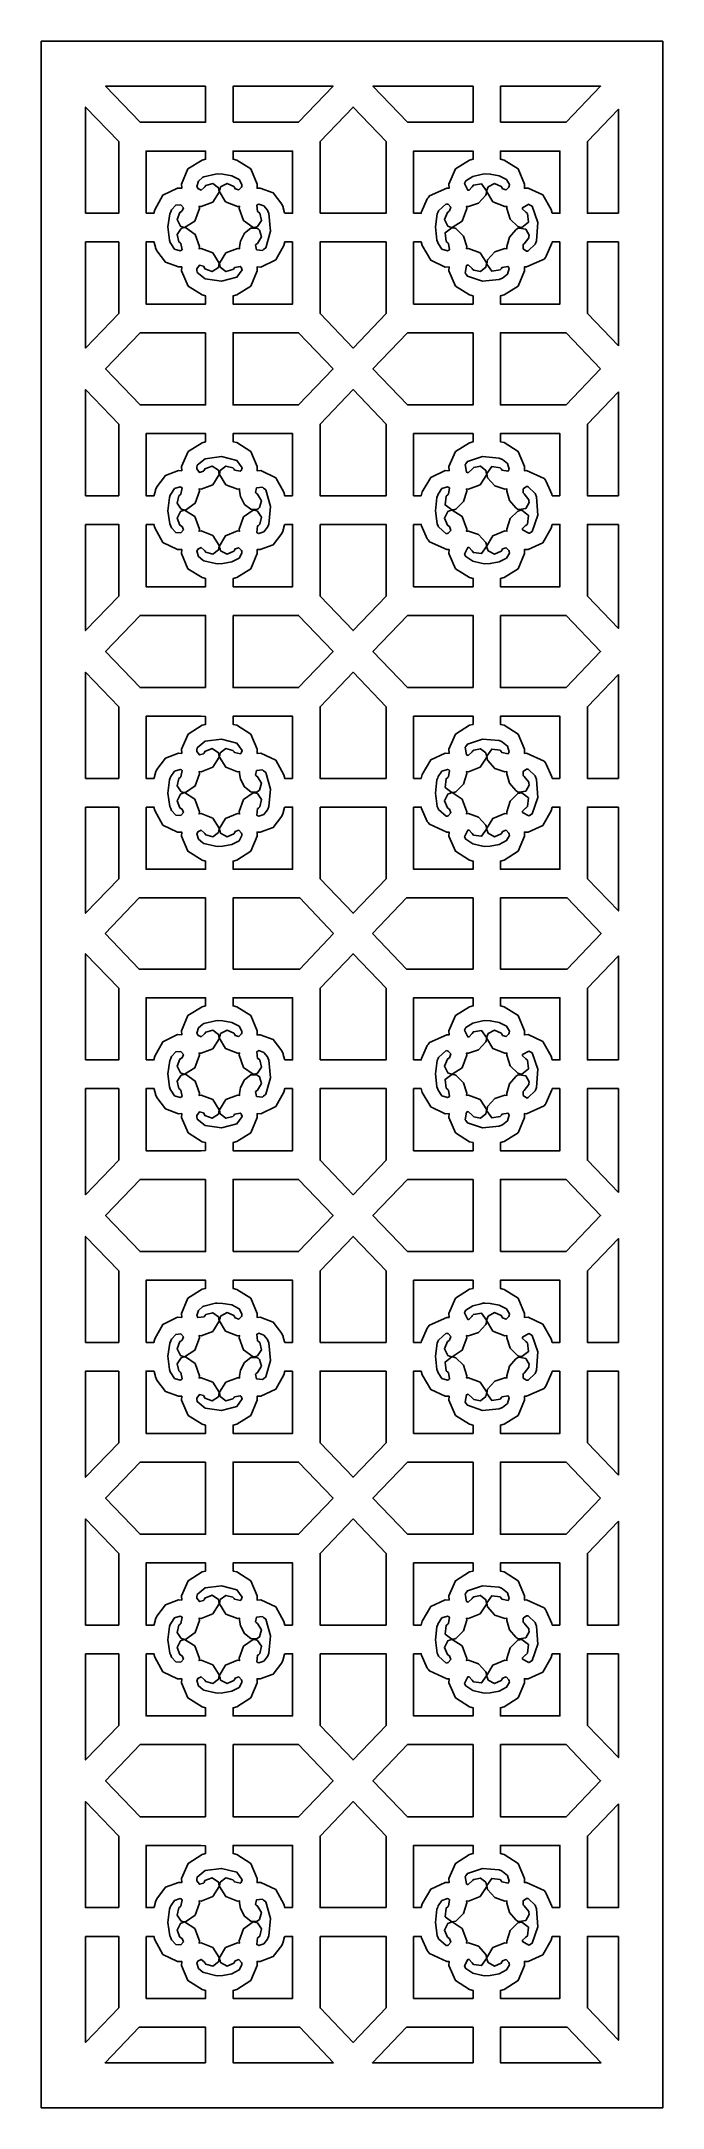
# Model space of a CAD drawing. Extents: x 2.8 to 3.57, y 2.85 to 5.4.
import ezdxf

# ---------------------------------------------------------------- set-up
doc = ezdxf.new("R2010")
doc.units = 0
doc.layers.get('0').update_dxf_attribs({"linetype": 'CONTINUOUS'})

msp = doc.modelspace()

# ---------------------------------------------------------------- linework, layer by layer
at = {"color": 164}
for points in [[(2.80257, 2.84603), (2.80257, 5.40397), (3.57243, 5.40397), (3.57243, 2.84603), (2.80257, 2.84603)], [(3.00618, 5.34836), (3.00618, 5.30371), (2.92503, 5.30371), (2.88226, 5.34836), (3.00618, 5.34836)], [(3.04021, 5.30371), (3.04021, 5.34836), (3.16411, 5.34836), (3.12136, 5.30371), (3.04021, 5.30371)], [(3.33746, 5.34836), (3.33746, 5.30371), (3.25629, 5.30371), (3.21349, 5.34836), (3.33746, 5.34836)], [(3.37147, 5.30371), (3.37147, 5.34836), (3.49539, 5.34836), (3.45264, 5.30371), (3.37147, 5.30371)], [(2.85753, 5.19119), (2.89844, 5.19119), (2.89844, 5.27983), (2.85753, 5.3226), (2.85753, 5.19119)], [(3.14789, 5.19119), (3.22971, 5.19119), (3.22971, 5.27983), (3.18881, 5.3226), (3.14789, 5.27983), (3.14789, 5.19119)], [(3.51747, 5.19119), (3.47917, 5.19119), (3.47917, 5.27983), (3.51747, 5.31982), (3.51747, 5.19119)], [(2.93246, 5.19119), (2.94211, 5.19119), (2.94308, 5.19558), (2.95335, 5.21354), (2.97151, 5.22239), (2.97651, 5.22217), (2.97629, 5.22721), (2.98432, 5.24599), (3.00168, 5.257), (3.00618, 5.25808), (3.00618, 5.26818), (2.93246, 5.26818), (2.93246, 5.19119)], [(3.10417, 5.19119), (3.11388, 5.19119), (3.11388, 5.26818), (3.04021, 5.26818), (3.04021, 5.25808), (3.04465, 5.25694), (3.06196, 5.24599), (3.06999, 5.22721), (3.06982, 5.22217), (3.07383, 5.22233), (3.0899, 5.21636), (3.10069, 5.20236), (3.10215, 5.19851), (3.10232, 5.19797), (3.104, 5.19185), (3.10417, 5.19119)], [(3.26372, 5.19119), (3.27339, 5.19119), (3.27376, 5.19299), (3.28065, 5.20893), (3.28174, 5.21039), (3.28347, 5.21257), (3.30507, 5.22228), (3.30778, 5.22217), (3.30757, 5.22721), (3.3156, 5.24599), (3.33296, 5.257), (3.33746, 5.25808), (3.33746, 5.26818), (3.26372, 5.26818), (3.26372, 5.19119)], [(3.43549, 5.19119), (3.44515, 5.19119), (3.44515, 5.26818), (3.37147, 5.26818), (3.37147, 5.25808), (3.37592, 5.25694), (3.39324, 5.24599), (3.40126, 5.22721), (3.4011, 5.22217), (3.40588, 5.22239), (3.42389, 5.21403), (3.4344, 5.1959), (3.43549, 5.19119)], [(2.9624, 5.155), (2.96143, 5.15771), (2.95953, 5.17415), (2.96175, 5.19049), (2.96289, 5.19308), (2.96382, 5.19536), (2.96918, 5.20122), (2.97538, 5.20176), (2.97863, 5.19803), (2.97711, 5.19396), (2.97618, 5.19331), (2.97439, 5.19217), (2.97086, 5.18343), (2.97499, 5.17518), (2.97706, 5.17432), (2.98014, 5.17344), (2.99268, 5.18153), (2.99843, 5.19694), (2.9981, 5.19965), (3.00065, 5.19933), (3.01497, 5.20492), (3.02311, 5.21744), (3.02262, 5.22054), (3.02203, 5.22271), (3.01492, 5.22797), (3.00629, 5.22564), (3.00499, 5.22396), (3.00435, 5.22299), (3.00071, 5.21983), (2.99653, 5.2219), (2.99593, 5.22299), (2.99528, 5.22444), (2.99729, 5.23096), (3.00276, 5.23562), (3.00385, 5.23617), (3.0185, 5.23969), (3.02061, 5.23996), (3.0274, 5.23964), (3.03857, 5.23763), (3.04779, 5.23292), (3.05122, 5.22667), (3.051, 5.22472), (3.05067, 5.22347), (3.04715, 5.22006), (3.04275, 5.22157), (3.04221, 5.22254), (3.04107, 5.22444), (3.03267, 5.22808), (3.02479, 5.22374), (3.02399, 5.22163), (3.02306, 5.21843), (3.03088, 5.20529), (3.04563, 5.19933), (3.04824, 5.19965), (3.0479, 5.19694), (3.05328, 5.18197), (3.06526, 5.1735), (3.06831, 5.17399), (3.07032, 5.17464), (3.07536, 5.18207), (3.07314, 5.19108), (3.07156, 5.19243), (3.07058, 5.19314), (3.06967, 5.20133), (3.07064, 5.20188), (3.072, 5.20258), (3.07824, 5.20047), (3.08274, 5.19482), (3.08322, 5.19368), (3.08453, 5.19075), (3.08664, 5.169), (3.08074, 5.14854), (3.07801, 5.14621), (3.07656, 5.14518), (3.06933, 5.146), (3.06803, 5.15192), (3.06885, 5.15267), (3.07047, 5.15386), (3.07536, 5.16178), (3.07297, 5.17031), (3.07113, 5.17165), (3.06933, 5.17269), (3.06201, 5.17253), (3.05447, 5.16639), (3.04949, 5.15679), (3.04796, 5.14958), (3.04824, 5.14725), (3.04557, 5.14763), (3.03125, 5.14204), (3.02317, 5.1295), (3.02371, 5.12636), (3.02425, 5.12424), (3.03136, 5.11897), (3.03999, 5.12131), (3.04135, 5.12294), (3.04194, 5.12392), (3.04953, 5.12532), (3.05012, 5.12446), (3.05067, 5.12337), (3.05132, 5.12125), (3.04492, 5.11203), (3.02599, 5.10721), (3.00558, 5.10986), (2.9955, 5.118), (2.99528, 5.12093), (2.99528, 5.1224), (2.99854, 5.12674), (3.00347, 5.12549), (3.00418, 5.1244), (3.00521, 5.12235), (3.01406, 5.11887), (3.02197, 5.12414), (3.02262, 5.12636), (3.02311, 5.1295), (3.01497, 5.14204), (3.00065, 5.14763), (2.9981, 5.14725), (2.99843, 5.15001), (2.99306, 5.16499), (2.98107, 5.17344), (2.97808, 5.1729), (2.97601, 5.17231), (2.97097, 5.16493), (2.97314, 5.15587), (2.97478, 5.15446), (2.97564, 5.15386), (2.97715, 5.146), (2.97624, 5.14529), (2.97472, 5.14447), (2.96767, 5.14675), (2.96289, 5.15365), (2.9624, 5.155)], [(3.29368, 5.155), (3.29269, 5.15776), (3.29081, 5.17415), (3.29303, 5.19043), (3.29417, 5.19308), (3.29465, 5.19422), (3.30404, 5.20269), (3.30539, 5.20247), (3.30658, 5.20221), (3.30985, 5.19857), (3.30843, 5.19396), (3.30746, 5.19331), (3.30561, 5.19217), (3.30208, 5.18343), (3.30626, 5.17518), (3.30832, 5.17432), (3.31142, 5.17344), (3.32394, 5.18153), (3.32969, 5.19694), (3.32937, 5.19965), (3.33182, 5.19933), (3.34435, 5.20356), (3.35335, 5.21354), (3.354, 5.2161), (3.35428, 5.21875), (3.34814, 5.22743), (3.33783, 5.22597), (3.33626, 5.22396), (3.33594, 5.22353), (3.33274, 5.21989), (3.33219, 5.21978), (3.33111, 5.21972), (3.32688, 5.22797), (3.32731, 5.22894), (3.32856, 5.23112), (3.33718, 5.23676), (3.3476, 5.23921), (3.34978, 5.23969), (3.35194, 5.23996), (3.35878, 5.23964), (3.3699, 5.23757), (3.37907, 5.23281), (3.38249, 5.22661), (3.38226, 5.22472), (3.38194, 5.22347), (3.37842, 5.22), (3.37403, 5.22157), (3.37349, 5.22254), (3.37235, 5.22444), (3.36393, 5.22814), (3.35607, 5.22374), (3.35525, 5.22163), (3.35433, 5.21843), (3.36214, 5.20529), (3.3769, 5.19933), (3.3795, 5.19965), (3.37918, 5.1971), (3.38325, 5.18392), (3.39285, 5.17464), (3.39529, 5.17393), (3.39774, 5.17367), (3.40608, 5.18001), (3.40479, 5.19069), (3.40283, 5.19243), (3.4024, 5.19276), (3.39887, 5.19607), (3.39882, 5.19667), (3.39876, 5.19786), (3.40657, 5.20221), (3.40756, 5.20176), (3.41069, 5.19976), (3.41786, 5.17958), (3.41607, 5.15707), (3.41476, 5.15381), (3.41428, 5.15278), (3.40593, 5.14447), (3.40474, 5.14432), (3.40369, 5.14437), (3.39958, 5.14719), (3.39936, 5.15192), (3.40013, 5.15267), (3.40099, 5.15332), (3.40653, 5.1606), (3.40674, 5.16178), (3.40679, 5.16417), (3.40267, 5.1715), (3.39453, 5.17285), (3.39258, 5.17225), (3.39057, 5.17079), (3.38254, 5.16174), (3.37918, 5.15007), (3.3795, 5.14725), (3.37701, 5.14757), (3.36442, 5.14333), (3.35553, 5.13336), (3.35493, 5.13081), (3.3546, 5.12819), (3.36068, 5.11951), (3.37104, 5.12099), (3.37261, 5.12294), (3.37321, 5.12392), (3.38081, 5.12532), (3.3814, 5.12446), (3.38217, 5.12289), (3.3801, 5.11572), (3.37392, 5.11083), (3.37272, 5.11025), (3.36968, 5.109), (3.34924, 5.10715), (3.33057, 5.11339), (3.3284, 5.11615), (3.32775, 5.11714), (3.32921, 5.12642), (3.33046, 5.1269), (3.33137, 5.12722), (3.33643, 5.12272), (3.33692, 5.12213), (3.33832, 5.12071), (3.34668, 5.11908), (3.35335, 5.12435), (3.35389, 5.12636), (3.35439, 5.1295), (3.34625, 5.14204), (3.33192, 5.14763), (3.32937, 5.14725), (3.32964, 5.14985), (3.32557, 5.16297), (3.31603, 5.17231), (3.31358, 5.17296), (3.31108, 5.17329), (3.30279, 5.16694), (3.30404, 5.15625), (3.30604, 5.15446), (3.30692, 5.15386), (3.30843, 5.146), (3.30751, 5.14529), (3.30599, 5.14453), (3.29893, 5.14681), (3.29417, 5.15365), (3.29368, 5.155)], [(2.89844, 5.15571), (2.85753, 5.15571), (2.85753, 5.02431), (2.89844, 5.06706), (2.89844, 5.15571)], [(2.94222, 5.15571), (2.93246, 5.15571), (2.93246, 5.07872), (3.00618, 5.07872), (3.00618, 5.08882), (3.00168, 5.08996), (2.98438, 5.10097), (2.97629, 5.11974), (2.97651, 5.12472), (2.97244, 5.12462), (2.95643, 5.13058), (2.94564, 5.14458), (2.94417, 5.14844), (2.94396, 5.14903), (2.94233, 5.15511), (2.94222, 5.15571)], [(3.11388, 5.15571), (3.10428, 5.15571), (3.10325, 5.15136), (3.09299, 5.1334), (3.07476, 5.12457), (3.06982, 5.12472), (3.06999, 5.11974), (3.06196, 5.10092), (3.04465, 5.08996), (3.04021, 5.08882), (3.04021, 5.07872), (3.11388, 5.07872), (3.11388, 5.15571)], [(3.22971, 5.15571), (3.14789, 5.15571), (3.14789, 5.06706), (3.18881, 5.02431), (3.22971, 5.06706), (3.22971, 5.15571)], [(3.27339, 5.15571), (3.26372, 5.15571), (3.26372, 5.07872), (3.33746, 5.07872), (3.33746, 5.08882), (3.33296, 5.08996), (3.31565, 5.10097), (3.30757, 5.11974), (3.30778, 5.12472), (3.30296, 5.12457), (3.285, 5.13297), (3.27447, 5.15104), (3.27339, 5.15571)], [(3.44515, 5.15571), (3.43549, 5.15571), (3.43506, 5.15397), (3.42822, 5.13803), (3.42719, 5.13656), (3.4254, 5.13439), (3.40375, 5.12462), (3.4011, 5.12472), (3.40126, 5.11974), (3.39324, 5.10092), (3.37592, 5.08996), (3.37147, 5.08882), (3.37147, 5.07872), (3.44515, 5.07872), (3.44515, 5.15571)], [(3.51747, 5.02707), (3.47917, 5.06706), (3.47917, 5.15571), (3.51747, 5.15571), (3.51747, 5.02707)], [(3.00618, 5.04318), (2.92503, 5.04318), (2.88226, 4.99854), (2.92503, 4.95389), (3.00618, 4.95389), (3.00618, 5.04318)], [(3.16411, 4.99854), (3.12136, 5.04318), (3.04021, 5.04318), (3.04021, 4.95389), (3.12136, 4.95389), (3.16411, 4.99854)], [(3.33746, 5.04318), (3.25629, 5.04318), (3.21349, 4.99854), (3.25629, 4.95389), (3.33746, 4.95389), (3.33746, 5.04318)], [(3.49539, 4.99854), (3.45264, 5.04318), (3.37147, 5.04318), (3.37147, 4.95389), (3.45264, 4.95389), (3.49539, 4.99854)], [(2.89844, 4.84142), (2.85753, 4.84142), (2.85753, 4.97276), (2.89844, 4.93001), (2.89844, 4.84142)], [(3.22971, 4.84142), (3.14789, 4.84142), (3.14789, 4.93001), (3.18881, 4.97276), (3.22971, 4.93001), (3.22971, 4.84142)], [(3.51747, 4.97), (3.47917, 4.93001), (3.47917, 4.84142), (3.51747, 4.84142), (3.51747, 4.97)], [(2.94222, 4.84142), (2.93246, 4.84142), (2.93246, 4.91835), (3.00618, 4.91835), (3.00618, 4.90826), (3.00168, 4.90712), (2.98438, 4.89615), (2.97629, 4.87744), (2.97651, 4.8724), (2.97244, 4.87256), (2.95643, 4.86654), (2.94564, 4.85254), (2.94417, 4.84864), (2.94396, 4.8481), (2.94233, 4.84207), (2.94222, 4.84142)], [(3.11388, 4.84142), (3.10428, 4.84142), (3.10325, 4.84581), (3.09299, 4.86376), (3.07476, 4.87261), (3.06982, 4.8724), (3.06999, 4.87744), (3.06196, 4.89621), (3.04465, 4.90717), (3.04021, 4.90826), (3.04021, 4.91835), (3.11388, 4.91835), (3.11388, 4.84142)], [(3.27339, 4.84142), (3.26372, 4.84142), (3.26372, 4.91835), (3.33746, 4.91835), (3.33746, 4.90826), (3.33296, 4.90712), (3.31565, 4.89615), (3.30757, 4.87744), (3.30778, 4.8724), (3.30296, 4.87261), (3.285, 4.86421), (3.27447, 4.84608), (3.27339, 4.84142)], [(3.44515, 4.84142), (3.43549, 4.84142), (3.43506, 4.84321), (3.42822, 4.8591), (3.42719, 4.86057), (3.4254, 4.86274), (3.40375, 4.8725), (3.4011, 4.8724), (3.40126, 4.87744), (3.39324, 4.89621), (3.37592, 4.90717), (3.37147, 4.90826), (3.37147, 4.91835), (3.44515, 4.91835), (3.44515, 4.84142)], [(2.9624, 4.84212), (2.96143, 4.83946), (2.95953, 4.82297), (2.96175, 4.80664), (2.96289, 4.80399), (2.96382, 4.80171), (2.96918, 4.7959), (2.97538, 4.79542), (2.97863, 4.79915), (2.97711, 4.80317), (2.97618, 4.80376), (2.97439, 4.8049), (2.97086, 4.81369), (2.97499, 4.82189), (2.97706, 4.82275), (2.98014, 4.82368), (2.99268, 4.8156), (2.99843, 4.80018), (2.9981, 4.79747), (3.00065, 4.79785), (3.01497, 4.79221), (3.02311, 4.77968), (3.02262, 4.77653), (3.02203, 4.77442), (3.01492, 4.76915), (3.00629, 4.77149), (3.00499, 4.77311), (3.00435, 4.77414), (3.00071, 4.77729), (2.99653, 4.77522), (2.99593, 4.77408), (2.99528, 4.77268), (2.99729, 4.76617), (3.00276, 4.7615), (3.00385, 4.7609), (3.0185, 4.75743), (3.02061, 4.75722), (3.0274, 4.75749), (3.03857, 4.7595), (3.04779, 4.76426), (3.05122, 4.77051), (3.051, 4.7724), (3.05067, 4.77371), (3.04715, 4.77713), (3.04275, 4.77561), (3.04221, 4.77458), (3.04107, 4.77274), (3.03267, 4.76904), (3.02479, 4.77339), (3.02399, 4.7755), (3.02306, 4.77875), (3.03088, 4.79189), (3.04563, 4.79785), (3.04824, 4.79747), (3.0479, 4.80024), (3.05328, 4.81515), (3.06526, 4.82362), (3.06831, 4.82308), (3.07032, 4.82249), (3.07536, 4.81511), (3.07314, 4.8061), (3.07156, 4.80469), (3.07058, 4.80404), (3.06967, 4.79579), (3.07064, 4.79519), (3.072, 4.79454), (3.07824, 4.79665), (3.08274, 4.80236), (3.08322, 4.80344), (3.08453, 4.80643), (3.08664, 4.82813), (3.08074, 4.84858), (3.07801, 4.85086), (3.07656, 4.85194), (3.06933, 4.85113), (3.06803, 4.84526), (3.06885, 4.84446), (3.07047, 4.84332), (3.07536, 4.83535), (3.07297, 4.82682), (3.07113, 4.82542), (3.06933, 4.82443), (3.06201, 4.82465), (3.05447, 4.83078), (3.04949, 4.84033), (3.04796, 4.84754), (3.04824, 4.84983), (3.04557, 4.8495), (3.03125, 4.85508), (3.02317, 4.86762), (3.02371, 4.87071), (3.02425, 4.87289), (3.03136, 4.87815), (3.03999, 4.87587), (3.04135, 4.87418), (3.04194, 4.87326), (3.04953, 4.87185), (3.05012, 4.87267), (3.05067, 4.87369), (3.05138, 4.87587), (3.04492, 4.8851), (3.02599, 4.88992), (3.00558, 4.88726), (2.9955, 4.87912), (2.99528, 4.87614), (2.99528, 4.87472), (2.99854, 4.87039), (3.00347, 4.87169), (3.00418, 4.87272), (3.00521, 4.87483), (3.01406, 4.87825), (3.02197, 4.87304), (3.02262, 4.87076), (3.02311, 4.86768), (3.01497, 4.85508), (3.00065, 4.8495), (2.9981, 4.84983), (2.99843, 4.84711), (2.99306, 4.83214), (2.98107, 4.82368), (2.97808, 4.82422), (2.97601, 4.82482), (2.97097, 4.83225), (2.97314, 4.84125), (2.97478, 4.84261), (2.97564, 4.84326), (2.97715, 4.85113), (2.97624, 4.85178), (2.97472, 4.8526), (2.96767, 4.85037), (2.96289, 4.84353), (2.9624, 4.84212)], [(3.29368, 4.84212), (3.29269, 4.83942), (3.29081, 4.82297), (3.29303, 4.80669), (3.29417, 4.80399), (3.29465, 4.8029), (3.30404, 4.79443), (3.30539, 4.7946), (3.30658, 4.79492), (3.30985, 4.79861), (3.30843, 4.80317), (3.30746, 4.80376), (3.30561, 4.80496), (3.30208, 4.81369), (3.30626, 4.82189), (3.30832, 4.82275), (3.31142, 4.82368), (3.32394, 4.8156), (3.32969, 4.80018), (3.32937, 4.79747), (3.33182, 4.79779), (3.34435, 4.79357), (3.35335, 4.78353), (3.354, 4.78097), (3.35428, 4.77843), (3.34814, 4.76975), (3.33783, 4.77115), (3.33626, 4.77311), (3.33594, 4.7736), (3.33274, 4.77724), (3.33219, 4.77729), (3.33111, 4.7774), (3.32688, 4.76915), (3.32731, 4.76818), (3.32856, 4.76606), (3.33718, 4.76036), (3.3476, 4.75797), (3.34978, 4.75743), (3.35194, 4.75722), (3.35878, 4.75754), (3.3699, 4.7596), (3.37907, 4.76432), (3.38249, 4.77051), (3.38226, 4.7724), (3.38194, 4.77371), (3.37842, 4.77713), (3.37403, 4.77561), (3.37349, 4.77458), (3.37235, 4.77268), (3.36393, 4.76904), (3.35607, 4.77339), (3.35525, 4.7755), (3.35433, 4.77875), (3.36214, 4.79189), (3.3769, 4.79785), (3.3795, 4.79747), (3.37918, 4.80007), (3.38325, 4.81321), (3.39285, 4.82249), (3.39529, 4.82314), (3.39774, 4.82346), (3.40608, 4.81711), (3.40479, 4.80643), (3.40283, 4.80469), (3.4024, 4.80442), (3.39887, 4.801), (3.39882, 4.8004), (3.39876, 4.79926), (3.40657, 4.79492), (3.40756, 4.79531), (3.41069, 4.79736), (3.41786, 4.8176), (3.41607, 4.84006), (3.41476, 4.84326), (3.41428, 4.84435), (3.40593, 4.85265), (3.40474, 4.85275), (3.40369, 4.85275), (3.39958, 4.84993), (3.39936, 4.84521), (3.40013, 4.84446), (3.40099, 4.84386), (3.40653, 4.83653), (3.40674, 4.83529), (3.40679, 4.83296), (3.40267, 4.82563), (3.39453, 4.82428), (3.39258, 4.82487), (3.39057, 4.82639), (3.38254, 4.83539), (3.37918, 4.84706), (3.3795, 4.84983), (3.37701, 4.84956), (3.36442, 4.85379), (3.35553, 4.86376), (3.35493, 4.86632), (3.3546, 4.86893), (3.36068, 4.87761), (3.37099, 4.87619), (3.37261, 4.87418), (3.37321, 4.87326), (3.38081, 4.87185), (3.3814, 4.87267), (3.38217, 4.87429), (3.3801, 4.8814), (3.37392, 4.88629), (3.37272, 4.88683), (3.36968, 4.88813), (3.34924, 4.88997), (3.33057, 4.88374), (3.3284, 4.88092), (3.32775, 4.87999), (3.32921, 4.87071), (3.33046, 4.87017), (3.33137, 4.8699), (3.33643, 4.8744), (3.33692, 4.87494), (3.33832, 4.87642), (3.34668, 4.8781), (3.35335, 4.87283), (3.35389, 4.87076), (3.35439, 4.86768), (3.34625, 4.85508), (3.33192, 4.8495), (3.32937, 4.84983), (3.32964, 4.84728), (3.32557, 4.83415), (3.31603, 4.82482), (3.31358, 4.82411), (3.31108, 4.82383), (3.30279, 4.83018), (3.30404, 4.84088), (3.30604, 4.84261), (3.30692, 4.84326), (3.30843, 4.85113), (3.30751, 4.85178), (3.30599, 4.8526), (3.29893, 4.85037), (3.29417, 4.84353), (3.29368, 4.84212)], [(2.85753, 4.80588), (2.89844, 4.80588), (2.89844, 4.71724), (2.85753, 4.67453), (2.85753, 4.80588)], [(2.93246, 4.80588), (2.94211, 4.80588), (2.94308, 4.80154), (2.95335, 4.78358), (2.97151, 4.77474), (2.97651, 4.7749), (2.97629, 4.76992), (2.98432, 4.75114), (3.00168, 4.74018), (3.00618, 4.73904), (3.00618, 4.72889), (2.93246, 4.72889), (2.93246, 4.80588)], [(3.10417, 4.80588), (3.11388, 4.80588), (3.11388, 4.72889), (3.04021, 4.72889), (3.04021, 4.73899), (3.04465, 4.74013), (3.06196, 4.75114), (3.06999, 4.76992), (3.06982, 4.7749), (3.07383, 4.77479), (3.0899, 4.78076), (3.10069, 4.79471), (3.10215, 4.79856), (3.10232, 4.79915), (3.104, 4.80528), (3.10417, 4.80588)], [(3.14789, 4.80588), (3.22971, 4.80588), (3.22971, 4.71724), (3.18881, 4.67453), (3.14789, 4.71724), (3.14789, 4.80588)], [(3.26372, 4.80588), (3.27339, 4.80588), (3.27376, 4.80414), (3.28065, 4.78814), (3.28174, 4.78668), (3.28347, 4.7845), (3.30507, 4.77485), (3.30778, 4.7749), (3.30757, 4.76992), (3.3156, 4.75114), (3.33296, 4.74018), (3.33746, 4.73904), (3.33746, 4.72889), (3.26372, 4.72889), (3.26372, 4.80588)], [(3.43549, 4.80588), (3.44515, 4.80588), (3.44515, 4.72889), (3.37147, 4.72889), (3.37147, 4.73899), (3.37592, 4.74013), (3.39324, 4.75114), (3.40126, 4.76992), (3.4011, 4.7749), (3.40588, 4.77474), (3.42389, 4.78315), (3.4344, 4.80122), (3.43549, 4.80588)], [(3.51747, 4.80588), (3.47917, 4.80588), (3.47917, 4.71724), (3.51747, 4.67725), (3.51747, 4.80588)], [(3.00618, 4.60406), (3.00618, 4.69336), (2.92503, 4.69336), (2.88226, 4.64871), (2.92503, 4.60406), (3.00618, 4.60406)], [(3.04021, 4.69336), (3.04021, 4.60406), (3.12136, 4.60406), (3.16411, 4.64871), (3.12136, 4.69336), (3.04021, 4.69336)], [(3.33746, 4.60406), (3.33746, 4.69336), (3.25629, 4.69336), (3.21349, 4.64871), (3.25629, 4.60406), (3.33746, 4.60406)], [(3.37147, 4.69336), (3.37147, 4.60406), (3.45264, 4.60406), (3.49539, 4.64871), (3.45264, 4.69336), (3.37147, 4.69336)], [(2.89844, 4.4916), (2.85753, 4.4916), (2.85753, 4.62294), (2.89844, 4.58024), (2.89844, 4.4916)], [(3.22971, 4.4916), (3.14789, 4.4916), (3.14789, 4.58024), (3.18881, 4.62294), (3.22971, 4.58024), (3.22971, 4.4916)], [(3.51747, 4.62017), (3.47917, 4.58024), (3.47917, 4.4916), (3.51747, 4.4916), (3.51747, 4.62017)], [(2.94222, 4.4916), (2.93246, 4.4916), (2.93246, 4.56853), (2.949, 4.56853), (2.98622, 4.56853), (2.99864, 4.56853), (3.00043, 4.56853), (3.00597, 4.56825), (3.00618, 4.56093), (3.00618, 4.55843), (3.00168, 4.55735), (2.98438, 4.54639), (2.97629, 4.52761), (2.97651, 4.52257), (2.97244, 4.52274), (2.95643, 4.51671), (2.94564, 4.50271), (2.94417, 4.49881), (2.94396, 4.49826), (2.94233, 4.49224), (2.94222, 4.4916)], [(3.11388, 4.4916), (3.10428, 4.4916), (3.10325, 4.49599), (3.09299, 4.51394), (3.07476, 4.52279), (3.06982, 4.52257), (3.06999, 4.52761), (3.06196, 4.54639), (3.04465, 4.55735), (3.04021, 4.55843), (3.04021, 4.56853), (3.11388, 4.56853), (3.11388, 4.4916)], [(3.27339, 4.4916), (3.26372, 4.4916), (3.26372, 4.56853), (3.33746, 4.56853), (3.33746, 4.55843), (3.33296, 4.55735), (3.31565, 4.54639), (3.30757, 4.52761), (3.30778, 4.52257), (3.30296, 4.52279), (3.285, 4.51438), (3.27447, 4.49625), (3.27339, 4.4916)], [(3.44515, 4.4916), (3.43549, 4.4916), (3.43506, 4.49338), (3.42822, 4.50928), (3.42719, 4.51074), (3.4254, 4.51292), (3.40375, 4.52268), (3.4011, 4.52257), (3.40126, 4.52761), (3.39324, 4.54639), (3.37592, 4.55735), (3.37147, 4.55843), (3.37147, 4.56853), (3.44515, 4.56853), (3.44515, 4.4916)], [(2.9624, 4.49229), (2.96143, 4.48964), (2.95953, 4.47319), (2.96175, 4.45682), (2.96289, 4.45415), (2.96382, 4.45188), (2.96918, 4.44607), (2.97538, 4.44558), (2.97863, 4.44933), (2.97711, 4.45335), (2.97618, 4.45394), (2.97439, 4.45508), (2.97086, 4.46386), (2.97499, 4.47211), (2.97706, 4.47299), (2.98014, 4.4739), (2.99268, 4.46576), (2.99843, 4.45036), (2.9981, 4.44764), (3.00065, 4.44803), (3.01497, 4.44239), (3.02311, 4.42985), (3.02262, 4.42671), (3.02203, 4.42458), (3.01492, 4.41932), (3.00629, 4.42165), (3.00499, 4.42329), (3.00435, 4.42432), (3.00071, 4.42746), (2.99653, 4.4254), (2.99593, 4.42426), (2.99528, 4.42285), (2.99729, 4.41635), (3.00276, 4.41168), (3.00385, 4.41114), (3.0185, 4.40761), (3.02061, 4.40739), (3.0274, 4.40767), (3.03857, 4.40967), (3.04779, 4.41444), (3.05122, 4.42068), (3.051, 4.42258), (3.05067, 4.42389), (3.04715, 4.42731), (3.04275, 4.42578), (3.04221, 4.42475), (3.04107, 4.4229), (3.03267, 4.41922), (3.02479, 4.42356), (3.02399, 4.42567), (3.02306, 4.42893), (3.03088, 4.44206), (3.04563, 4.44803), (3.04824, 4.44764), (3.0479, 4.45042), (3.05328, 4.46533), (3.06526, 4.47379), (3.06831, 4.47325), (3.07032, 4.47265), (3.07536, 4.46528), (3.07314, 4.45628), (3.07156, 4.45486), (3.07058, 4.45421), (3.06961, 4.44596), (3.07064, 4.44536), (3.072, 4.44472), (3.07824, 4.44683), (3.08274, 4.45253), (3.08322, 4.45361), (3.08453, 4.4566), (3.08664, 4.47831), (3.08074, 4.49875), (3.07801, 4.50103), (3.07656, 4.50211), (3.06933, 4.50131), (3.06803, 4.49544), (3.06885, 4.49463), (3.07047, 4.49349), (3.07536, 4.48551), (3.07297, 4.477), (3.07113, 4.47558), (3.06933, 4.47461), (3.06201, 4.47483), (3.05447, 4.48096), (3.04949, 4.4905), (3.04796, 4.49772), (3.04824, 4.5), (3.04557, 4.49968), (3.03125, 4.50526), (3.02317, 4.51785), (3.02371, 4.52094), (3.02425, 4.52311), (3.03136, 4.52838), (3.03999, 4.52604), (3.04135, 4.52436), (3.04194, 4.52344), (3.04953, 4.52203), (3.05012, 4.52285), (3.05067, 4.52387), (3.05138, 4.52604), (3.04492, 4.53526), (3.02599, 4.54015), (3.00558, 4.53749), (2.9955, 4.52935), (2.99528, 4.52632), (2.99528, 4.5249), (2.99854, 4.52056), (3.00347, 4.52186), (3.00418, 4.52289), (3.00521, 4.52501), (3.01406, 4.52843), (3.02197, 4.52322), (3.02262, 4.52094), (3.02311, 4.51785), (3.01497, 4.50532), (3.00065, 4.49968), (2.9981, 4.5), (2.99843, 4.49729), (2.99306, 4.48232), (2.98107, 4.4739), (2.97808, 4.47439), (2.97601, 4.47499), (2.97097, 4.48242), (2.97314, 4.49143), (2.97478, 4.49278), (2.97564, 4.49343), (2.97715, 4.50131), (2.97624, 4.50196), (2.97472, 4.50276), (2.96767, 4.50054), (2.96289, 4.49371), (2.9624, 4.49229)], [(3.29368, 4.49229), (3.29269, 4.48958), (3.29081, 4.47314), (3.29303, 4.45687), (3.29417, 4.45415), (3.29465, 4.45307), (3.30404, 4.44461), (3.30539, 4.44476), (3.30658, 4.4451), (3.30985, 4.44879), (3.30843, 4.45335), (3.30746, 4.45394), (3.30561, 4.45514), (3.30208, 4.46392), (3.30626, 4.47211), (3.30832, 4.47299), (3.31142, 4.4739), (3.32394, 4.46576), (3.32969, 4.45036), (3.32937, 4.44764), (3.33182, 4.44797), (3.34435, 4.44374), (3.35335, 4.43371), (3.354, 4.43115), (3.35428, 4.4286), (3.34814, 4.41992), (3.33783, 4.42133), (3.33626, 4.42329), (3.33594, 4.42378), (3.33274, 4.4274), (3.33219, 4.42751), (3.33111, 4.42757), (3.32688, 4.41938), (3.32731, 4.41835), (3.32856, 4.41624), (3.33718, 4.41054), (3.3476, 4.40815), (3.34978, 4.40761), (3.35194, 4.40739), (3.35878, 4.40771), (3.3699, 4.40978), (3.37907, 4.41456), (3.38243, 4.42074), (3.38226, 4.42258), (3.38194, 4.42389), (3.37842, 4.42731), (3.37403, 4.42578), (3.37349, 4.42475), (3.37235, 4.42285), (3.36393, 4.41922), (3.35607, 4.42356), (3.35525, 4.42567), (3.35433, 4.42893), (3.36214, 4.44206), (3.3769, 4.44803), (3.3795, 4.44764), (3.37918, 4.45025), (3.38325, 4.46338), (3.39285, 4.47271), (3.39529, 4.47336), (3.39774, 4.47368), (3.40608, 4.46729), (3.40479, 4.45665), (3.40283, 4.45486), (3.4024, 4.45458), (3.39887, 4.45117), (3.39882, 4.45057), (3.39876, 4.44943), (3.40657, 4.4451), (3.40756, 4.44547), (3.41069, 4.44754), (3.41786, 4.46778), (3.41607, 4.49029), (3.41476, 4.49349), (3.41428, 4.49457), (3.40593, 4.50282), (3.40474, 4.50293), (3.40369, 4.50293), (3.39958, 4.50011), (3.39936, 4.49544), (3.40013, 4.49463), (3.40099, 4.49403), (3.40653, 4.48676), (3.40674, 4.48551), (3.40679, 4.48318), (3.40267, 4.47586), (3.39453, 4.47444), (3.39258, 4.47504), (3.39057, 4.47657), (3.38254, 4.48557), (3.37918, 4.49724), (3.3795, 4.5), (3.37701, 4.49972), (3.36442, 4.50396), (3.35553, 4.51394), (3.35493, 4.5165), (3.3546, 4.5191), (3.36068, 4.52778), (3.37099, 4.52636), (3.37261, 4.52436), (3.37321, 4.52344), (3.38081, 4.52203), (3.3814, 4.52285), (3.38217, 4.52447), (3.3801, 4.53157), (3.37392, 4.53651), (3.37272, 4.53706), (3.36968, 4.53831), (3.34924, 4.54015), (3.33057, 4.5339), (3.3284, 4.53108), (3.32775, 4.53017), (3.32921, 4.52089), (3.33046, 4.52035), (3.33137, 4.52007), (3.33643, 4.52458), (3.33692, 4.52512), (3.33832, 4.52658), (3.34668, 4.52826), (3.35335, 4.523), (3.35389, 4.52094), (3.35439, 4.51785), (3.34625, 4.50532), (3.33192, 4.49968), (3.32937, 4.5), (3.32964, 4.49744), (3.32557, 4.48432), (3.31603, 4.47499), (3.31358, 4.47428), (3.31108, 4.47401), (3.30279, 4.48036), (3.30404, 4.49104), (3.30604, 4.49278), (3.30692, 4.49343), (3.30843, 4.50131), (3.30751, 4.50196), (3.30599, 4.50276), (3.29893, 4.50054), (3.29417, 4.49371), (3.29368, 4.49229)], [(2.85753, 4.45606), (2.89844, 4.45606), (2.89844, 4.3674), (2.85753, 4.32471), (2.85753, 4.45606)], [(2.93246, 4.45606), (2.94211, 4.45606), (2.94308, 4.45171), (2.95335, 4.43375), (2.97151, 4.42492), (2.97651, 4.42507), (2.97629, 4.42008), (2.98432, 4.40132), (3.00168, 4.39035), (3.00618, 4.38921), (3.00618, 4.37907), (2.93246, 4.37907), (2.93246, 4.45606)], [(3.10417, 4.45606), (3.11388, 4.45606), (3.11388, 4.37907), (3.04021, 4.37907), (3.04021, 4.38917), (3.04465, 4.39031), (3.06196, 4.40132), (3.06999, 4.42008), (3.06982, 4.42507), (3.07383, 4.42497), (3.0899, 4.43093), (3.10069, 4.44493), (3.10215, 4.44879), (3.10232, 4.44938), (3.104, 4.45546), (3.10417, 4.45606)], [(3.14789, 4.45606), (3.22971, 4.45606), (3.22971, 4.3674), (3.18881, 4.32471), (3.14789, 4.3674), (3.14789, 4.45606)], [(3.26372, 4.45606), (3.27339, 4.45606), (3.27376, 4.45432), (3.28065, 4.43837), (3.28174, 4.4369), (3.28347, 4.43474), (3.30507, 4.42503), (3.30778, 4.42507), (3.30757, 4.42008), (3.3156, 4.40132), (3.33296, 4.39035), (3.33746, 4.38921), (3.33746, 4.37907), (3.26372, 4.37907), (3.26372, 4.45606)], [(3.43549, 4.45606), (3.44515, 4.45606), (3.44515, 4.37907), (3.37147, 4.37907), (3.37147, 4.38917), (3.37592, 4.39031), (3.39324, 4.40132), (3.40126, 4.42008), (3.4011, 4.42507), (3.40588, 4.42492), (3.42389, 4.43332), (3.4344, 4.45139), (3.43549, 4.45606)], [(3.51747, 4.45606), (3.47917, 4.45606), (3.47917, 4.3674), (3.51747, 4.32747), (3.51747, 4.45606)], [(2.88163, 4.29958), (2.92372, 4.34358), (3.00618, 4.34358), (3.00618, 4.25558), (2.92372, 4.25558), (2.88163, 4.29958)], [(3.16476, 4.29958), (3.12267, 4.25558), (3.04021, 4.25558), (3.04021, 4.34358), (3.12267, 4.34358), (3.16476, 4.29958)], [(3.21289, 4.29958), (3.25499, 4.34358), (3.33746, 4.34358), (3.33746, 4.25558), (3.25499, 4.25558), (3.21289, 4.29958)], [(3.37147, 4.29958), (3.37147, 4.34358), (3.45389, 4.34358), (3.49604, 4.29958), (3.45389, 4.25558), (3.37147, 4.25558), (3.37147, 4.29958)], [(2.85753, 4.14312), (2.89844, 4.14312), (2.89844, 4.23172), (2.85753, 4.27447), (2.85753, 4.14312)], [(3.14789, 4.14312), (3.22971, 4.14312), (3.22971, 4.23172), (3.18881, 4.27447), (3.14789, 4.23172), (3.14789, 4.14312)], [(3.51747, 4.14312), (3.47917, 4.14312), (3.47917, 4.23172), (3.51747, 4.27171), (3.51747, 4.14312)], [(2.93246, 4.14312), (2.94211, 4.14312), (2.94308, 4.14751), (2.95335, 4.16547), (2.97151, 4.17432), (2.97651, 4.1741), (2.97629, 4.17914), (2.98432, 4.19792), (3.00168, 4.20888), (3.00618, 4.20996), (3.00618, 4.22006), (2.93246, 4.22006), (2.93246, 4.14312)], [(3.10417, 4.14312), (3.11388, 4.14312), (3.11388, 4.22006), (3.04021, 4.22006), (3.04021, 4.20996), (3.04465, 4.20882), (3.06196, 4.19786), (3.06999, 4.17914), (3.06982, 4.1741), (3.07383, 4.17426), (3.0899, 4.16829), (3.10069, 4.15424), (3.10215, 4.15039), (3.10232, 4.14985), (3.104, 4.14378), (3.10417, 4.14312)], [(3.26372, 4.14312), (3.27339, 4.14312), (3.27376, 4.14492), (3.28065, 4.16081), (3.28174, 4.16228), (3.28347, 4.16444), (3.30507, 4.17421), (3.30778, 4.1741), (3.30757, 4.17914), (3.3156, 4.19792), (3.33296, 4.20888), (3.33746, 4.20996), (3.33746, 4.22006), (3.26372, 4.22006), (3.26372, 4.14312)], [(3.43549, 4.14312), (3.44515, 4.14312), (3.44515, 4.22006), (3.37147, 4.22006), (3.37147, 4.20996), (3.37592, 4.20882), (3.39324, 4.19786), (3.40126, 4.17914), (3.4011, 4.1741), (3.40588, 4.17432), (3.42389, 4.1659), (3.4344, 4.14779), (3.43549, 4.14312)], [(2.9624, 4.10688), (2.96143, 4.1096), (2.95953, 4.12603), (2.96175, 4.14236), (2.96289, 4.14497), (2.96382, 4.14725), (2.96918, 4.1531), (2.97538, 4.15365), (2.97863, 4.1499), (2.97711, 4.14583), (2.97618, 4.14518), (2.97439, 4.14404), (2.97086, 4.13531), (2.97499, 4.12706), (2.97706, 4.12619), (2.98014, 4.12532), (2.99268, 4.1334), (2.99843, 4.14882), (2.9981, 4.15153), (3.00065, 4.15121), (3.01497, 4.15679), (3.02311, 4.16932), (3.02262, 4.17242), (3.02203, 4.17458), (3.01492, 4.17985), (3.00629, 4.17757), (3.00499, 4.17589), (3.00435, 4.17492), (3.00071, 4.17171), (2.99653, 4.17378), (2.99593, 4.17486), (2.99528, 4.17632), (2.99729, 4.18283), (3.00276, 4.1875), (3.00385, 4.18804), (3.0185, 4.19157), (3.02061, 4.19185), (3.0274, 4.19151), (3.03857, 4.18951), (3.04779, 4.18479), (3.05122, 4.17854), (3.051, 4.1766), (3.05067, 4.17535), (3.04715, 4.17193), (3.04275, 4.17344), (3.04221, 4.17443), (3.04107, 4.17632), (3.03267, 4.17996), (3.02479, 4.17562), (3.02399, 4.1735), (3.02306, 4.17031), (3.03088, 4.15717), (3.04563, 4.15121), (3.04824, 4.15153), (3.0479, 4.14882), (3.05328, 4.13385), (3.06526, 4.12538), (3.06831, 4.12587), (3.07032, 4.12651), (3.07536, 4.13396), (3.07314, 4.14296), (3.07156, 4.14432), (3.07058, 4.14501), (3.06967, 4.15321), (3.07064, 4.15381), (3.072, 4.15451), (3.07824, 4.15235), (3.08274, 4.14671), (3.08322, 4.14556), (3.08453, 4.14264), (3.08664, 4.12088), (3.08074, 4.10047), (3.07801, 4.09814), (3.07656, 4.09711), (3.06933, 4.09787), (3.06803, 4.10379), (3.06885, 4.10454), (3.07047, 4.10574), (3.07536, 4.11372), (3.07297, 4.12224), (3.07113, 4.12354), (3.06933, 4.12457), (3.06201, 4.1244), (3.05447, 4.11828), (3.04949, 4.10872), (3.04796, 4.10151), (3.04824, 4.09918), (3.04557, 4.0995), (3.03125, 4.09392), (3.02317, 4.08138), (3.02371, 4.07824), (3.02425, 4.07611), (3.03136, 4.07086), (3.03999, 4.07319), (3.04135, 4.07482), (3.04194, 4.07579), (3.04953, 4.07721), (3.05012, 4.07633), (3.05067, 4.07525), (3.05132, 4.07314), (3.04492, 4.06392), (3.02599, 4.05908), (3.00558, 4.06174), (2.9955, 4.06988), (2.99528, 4.07286), (2.99528, 4.07433), (2.99854, 4.07861), (3.00347, 4.07736), (3.00418, 4.07628), (3.00521, 4.07422), (3.01406, 4.07075), (3.02197, 4.07601), (3.02262, 4.07824), (3.02311, 4.08138), (3.01497, 4.09392), (3.00065, 4.0995), (2.9981, 4.09918), (2.99843, 4.10194), (2.99306, 4.11686), (2.98107, 4.12532), (2.97808, 4.12478), (2.97601, 4.12418), (2.97097, 4.11681), (2.97314, 4.10781), (2.97478, 4.10639), (2.97564, 4.10574), (2.97715, 4.09787), (2.97624, 4.09717), (2.97472, 4.0964), (2.96767, 4.09868), (2.96289, 4.10553), (2.9624, 4.10688)], [(3.29368, 4.10688), (3.29269, 4.10965), (3.29081, 4.12603), (3.29303, 4.14231), (3.29417, 4.14497), (3.29465, 4.14611), (3.30404, 4.15457), (3.30539, 4.15435), (3.30658, 4.15408), (3.30985, 4.15044), (3.30843, 4.14583), (3.30746, 4.14518), (3.30561, 4.14404), (3.30208, 4.13531), (3.30626, 4.12706), (3.30832, 4.12619), (3.31142, 4.12532), (3.32394, 4.1334), (3.32969, 4.14882), (3.32937, 4.15153), (3.33182, 4.15121), (3.34435, 4.15549), (3.35335, 4.16547), (3.354, 4.16803), (3.35428, 4.17063), (3.34814, 4.17931), (3.33783, 4.1779), (3.33626, 4.17589), (3.33594, 4.17546), (3.33274, 4.17176), (3.33219, 4.17165), (3.33111, 4.1716), (3.32688, 4.17985), (3.32731, 4.18083), (3.32856, 4.183), (3.33718, 4.18864), (3.3476, 4.19108), (3.34978, 4.19157), (3.35194, 4.19185), (3.35878, 4.19151), (3.3699, 4.18946), (3.37907, 4.18468), (3.38249, 4.1785), (3.38226, 4.1766), (3.38194, 4.17535), (3.37842, 4.17193), (3.37403, 4.17344), (3.37349, 4.17443), (3.37235, 4.17632), (3.36393, 4.18001), (3.35607, 4.17562), (3.35525, 4.1735), (3.35433, 4.17031), (3.36214, 4.15717), (3.3769, 4.15121), (3.3795, 4.15153), (3.37918, 4.14899), (3.38325, 4.13585), (3.39285, 4.12651), (3.39529, 4.12582), (3.39774, 4.12554), (3.40608, 4.13189), (3.40479, 4.14258), (3.40283, 4.14432), (3.4024, 4.14464), (3.39887, 4.148), (3.39882, 4.14854), (3.39876, 4.14974), (3.40657, 4.15408), (3.40756, 4.15365), (3.41069, 4.15164), (3.41786, 4.13146), (3.41607, 4.10894), (3.41476, 4.10568), (3.41428, 4.10465), (3.40593, 4.09636), (3.40474, 4.09619), (3.40369, 4.09625), (3.39958, 4.09907), (3.39936, 4.10379), (3.40013, 4.10454), (3.40099, 4.10519), (3.40653, 4.11247), (3.40674, 4.11367), (3.40679, 4.11604), (3.40267, 4.12337), (3.39453, 4.12472), (3.39258, 4.12414), (3.39057, 4.12267), (3.38254, 4.11361), (3.37918, 4.102), (3.3795, 4.09918), (3.37701, 4.0995), (3.36442, 4.09526), (3.35553, 4.08529), (3.35493, 4.08268), (3.3546, 4.08014), (3.36068, 4.07146), (3.37104, 4.07286), (3.37261, 4.07482), (3.37321, 4.07579), (3.38081, 4.07721), (3.3814, 4.07633), (3.38217, 4.07476), (3.3801, 4.0676), (3.37392, 4.06272), (3.37272, 4.06212), (3.36968, 4.06087), (3.34924, 4.05903), (3.33057, 4.06532), (3.3284, 4.06808), (3.32775, 4.06907), (3.32921, 4.07829), (3.33046, 4.07878), (3.33137, 4.0791), (3.33643, 4.07465), (3.33692, 4.07406), (3.33832, 4.07264), (3.34668, 4.07096), (3.35335, 4.07622), (3.35389, 4.07824), (3.35439, 4.08138), (3.34625, 4.09392), (3.33192, 4.0995), (3.32937, 4.09918), (3.32964, 4.10178), (3.32557, 4.11486), (3.31603, 4.12418), (3.31358, 4.12483), (3.31108, 4.12517), (3.30279, 4.11882), (3.30404, 4.10818), (3.30604, 4.10639), (3.30692, 4.10574), (3.30843, 4.09787), (3.30751, 4.09717), (3.30599, 4.0964), (3.29893, 4.09868), (3.29417, 4.10553), (3.29368, 4.10688)], [(2.89844, 4.10758), (2.85753, 4.10758), (2.85753, 3.97624), (2.89844, 4.01893), (2.89844, 4.10758)], [(2.94222, 4.10758), (2.93246, 4.10758), (2.93246, 4.0306), (2.949, 4.0306), (2.98622, 4.0306), (2.99864, 4.0306), (3.00043, 4.0306), (3.00597, 4.03093), (3.00618, 4.03825), (3.00618, 4.04069), (3.00168, 4.04183), (2.98438, 4.05285), (2.97629, 4.07161), (2.97651, 4.07661), (2.97244, 4.0765), (2.95643, 4.08247), (2.94564, 4.09646), (2.94417, 4.10032), (2.94396, 4.10092), (2.94233, 4.10699), (2.94222, 4.10758)], [(3.11388, 4.10758), (3.10428, 4.10758), (3.10325, 4.10325), (3.09299, 4.08529), (3.07476, 4.07644), (3.06982, 4.07661), (3.06999, 4.07161), (3.06196, 4.05285), (3.04465, 4.04189), (3.04021, 4.04075), (3.04021, 4.0306), (3.11388, 4.0306), (3.11388, 4.10758)], [(3.22971, 4.10758), (3.14789, 4.10758), (3.14789, 4.01893), (3.18881, 3.97624), (3.22971, 4.01893), (3.22971, 4.10758)], [(3.27339, 4.10758), (3.26372, 4.10758), (3.26372, 4.0306), (3.33746, 4.0306), (3.33746, 4.04069), (3.33296, 4.04183), (3.31565, 4.05285), (3.30757, 4.07161), (3.30778, 4.07661), (3.30296, 4.07644), (3.285, 4.08485), (3.27447, 4.10292), (3.27339, 4.10758)], [(3.44515, 4.10758), (3.43549, 4.10758), (3.43506, 4.10585), (3.42822, 4.0899), (3.42719, 4.08843), (3.4254, 4.08626), (3.40375, 4.0765), (3.4011, 4.07661), (3.40126, 4.07161), (3.39324, 4.05285), (3.37592, 4.04189), (3.37147, 4.04075), (3.37147, 4.0306), (3.44515, 4.0306), (3.44515, 4.10758)], [(3.51747, 3.97894), (3.47917, 4.01893), (3.47917, 4.10758), (3.51747, 4.10758), (3.51747, 3.97894)], [(3.00618, 3.99507), (3.00618, 3.90576), (2.92503, 3.90576), (2.88226, 3.95042), (2.92503, 3.99507), (3.00618, 3.99507)], [(3.04021, 3.90576), (3.04021, 3.99507), (3.12136, 3.99507), (3.16411, 3.95042), (3.12136, 3.90576), (3.04021, 3.90576)], [(3.33746, 3.99507), (3.33746, 3.90576), (3.25629, 3.90576), (3.21349, 3.95042), (3.25629, 3.99507), (3.33746, 3.99507)], [(3.37147, 3.90576), (3.37147, 3.99507), (3.45264, 3.99507), (3.49539, 3.95042), (3.45264, 3.90576), (3.37147, 3.90576)], [(2.85753, 3.79329), (2.89844, 3.79329), (2.89844, 3.88194), (2.85753, 3.92464), (2.85753, 3.79329)], [(3.14789, 3.79329), (3.22971, 3.79329), (3.22971, 3.88194), (3.18881, 3.92464), (3.14789, 3.88194), (3.14789, 3.79329)], [(3.51747, 3.79329), (3.47917, 3.79329), (3.47917, 3.88194), (3.51747, 3.92188), (3.51747, 3.79329)], [(2.93246, 3.79329), (2.94211, 3.79329), (2.94308, 3.79769), (2.95335, 3.81565), (2.97151, 3.82449), (2.97651, 3.82428), (2.97629, 3.82932), (2.98432, 3.8481), (3.00168, 3.85906), (3.00618, 3.86014), (3.00618, 3.87022), (2.93246, 3.87022), (2.93246, 3.79329)], [(3.10417, 3.79329), (3.11388, 3.79329), (3.11388, 3.87022), (3.04021, 3.87022), (3.04021, 3.86014), (3.04465, 3.859), (3.06196, 3.84804), (3.06999, 3.82932), (3.06982, 3.82428), (3.07383, 3.82443), (3.0899, 3.81847), (3.10069, 3.80442), (3.10215, 3.80057), (3.10232, 3.80003), (3.104, 3.79394), (3.10417, 3.79329)], [(3.26372, 3.79329), (3.27339, 3.79329), (3.27376, 3.79508), (3.28065, 3.81099), (3.28174, 3.81244), (3.28347, 3.81461), (3.30507, 3.82438), (3.30778, 3.82428), (3.30757, 3.82932), (3.3156, 3.8481), (3.33296, 3.85906), (3.33746, 3.86014), (3.33746, 3.87022), (3.26372, 3.87022), (3.26372, 3.79329)], [(3.43549, 3.79329), (3.44515, 3.79329), (3.44515, 3.87022), (3.37147, 3.87022), (3.37147, 3.86014), (3.37592, 3.859), (3.39324, 3.84804), (3.40126, 3.82932), (3.4011, 3.82428), (3.40588, 3.82449), (3.42389, 3.81608), (3.4344, 3.79796), (3.43549, 3.79329)], [(2.9624, 3.75706), (2.96143, 3.75976), (2.95953, 3.77621), (2.96175, 3.79254), (2.96289, 3.79514), (2.96382, 3.79742), (2.96918, 3.80328), (2.97538, 3.80382), (2.97863, 3.80007), (2.97711, 3.79601), (2.97618, 3.79542), (2.97439, 3.79428), (2.97086, 3.78549), (2.97499, 3.77724), (2.97706, 3.77636), (2.98014, 3.7755), (2.99268, 3.78358), (2.99843, 3.79899), (2.9981, 3.80171), (3.00065, 3.80138), (3.01497, 3.80697), (3.02311, 3.81956), (3.02262, 3.82264), (3.02203, 3.82482), (3.01492, 3.83008), (3.00629, 3.82775), (3.00499, 3.82607), (3.00435, 3.82508), (2.99642, 3.82417), (2.99593, 3.82503), (2.99528, 3.8265), (2.99729, 3.83301), (3.00276, 3.83768), (3.00385, 3.83822), (3.0185, 3.84174), (3.02061, 3.84201), (3.0274, 3.84169), (3.03857, 3.83968), (3.04779, 3.83496), (3.05122, 3.82872), (3.051, 3.82676), (3.05067, 3.82553), (3.04715, 3.8221), (3.04275, 3.82362), (3.04221, 3.8246), (3.04107, 3.8265), (3.03267, 3.83018), (3.02479, 3.82579), (3.02399, 3.82368), (3.02306, 3.82047), (3.03088, 3.80735), (3.04563, 3.80138), (3.04824, 3.80171), (3.0479, 3.79899), (3.05328, 3.78401), (3.06526, 3.77561), (3.06831, 3.7761), (3.07032, 3.77669), (3.07536, 3.78413), (3.07314, 3.79313), (3.07156, 3.79449), (3.07058, 3.79519), (3.06967, 3.80339), (3.07064, 3.80399), (3.072, 3.80469), (3.07824, 3.80251), (3.08274, 3.79688), (3.08322, 3.79574), (3.08453, 3.79281), (3.08664, 3.77106), (3.08074, 3.75065), (3.07801, 3.74832), (3.07656, 3.74729), (3.06933, 3.7481), (3.06808, 3.75396), (3.06885, 3.75472), (3.07047, 3.75592), (3.07536, 3.76389), (3.07297, 3.7724), (3.07113, 3.77376), (3.06933, 3.77479), (3.06201, 3.77458), (3.05447, 3.76844), (3.04949, 3.7589), (3.04796, 3.75168), (3.04824, 3.74935), (3.04557, 3.74968), (3.03125, 3.74408), (3.02317, 3.73156), (3.02371, 3.7284), (3.02425, 3.72629), (3.03136, 3.72103), (3.03999, 3.72336), (3.04135, 3.72499), (3.04194, 3.72597), (3.04953, 3.72738), (3.05012, 3.72651), (3.05067, 3.72542), (3.05132, 3.72331), (3.04492, 3.71408), (3.02599, 3.70925), (3.00558, 3.71192), (2.9955, 3.72006), (2.99528, 3.72304), (2.99528, 3.7245), (2.99854, 3.72885), (3.00347, 3.72754), (3.00418, 3.72646), (3.00521, 3.72439), (3.01406, 3.72092), (3.02197, 3.72618), (3.02262, 3.7284), (3.02311, 3.73156), (3.01497, 3.74408), (3.00065, 3.74968), (2.9981, 3.74935), (2.99843, 3.75211), (2.99306, 3.76704), (2.98107, 3.7755), (2.97808, 3.77496), (2.97601, 3.77436), (2.97097, 3.76699), (2.97314, 3.75797), (2.97478, 3.75657), (2.97564, 3.75592), (2.97715, 3.7481), (2.97624, 3.7474), (2.97472, 3.74658), (2.96767, 3.74886), (2.96289, 3.75569), (2.9624, 3.75706)], [(3.29368, 3.75706), (3.29269, 3.75982), (3.29081, 3.77621), (3.29303, 3.79249), (3.29417, 3.79514), (3.29465, 3.79628), (3.30404, 3.80474), (3.30539, 3.80458), (3.30658, 3.80431), (3.30985, 3.80062), (3.30843, 3.79606), (3.30746, 3.79542), (3.30561, 3.79428), (3.30208, 3.78549), (3.30626, 3.77724), (3.30832, 3.77636), (3.31142, 3.7755), (3.32394, 3.78358), (3.32969, 3.79899), (3.32937, 3.80171), (3.33182, 3.80138), (3.34435, 3.80567), (3.35335, 3.81565), (3.354, 3.81819), (3.35428, 3.82081), (3.34814, 3.82949), (3.33783, 3.82807), (3.33626, 3.82607), (3.33594, 3.82563), (3.33274, 3.82194), (3.33219, 3.82183), (3.33111, 3.82178), (3.32688, 3.83003), (3.32731, 3.831), (3.32856, 3.83317), (3.33718, 3.83882), (3.3476, 3.84125), (3.34978, 3.84174), (3.35194, 3.84201), (3.35878, 3.84169), (3.3699, 3.83963), (3.37907, 3.83485), (3.38249, 3.82867), (3.38226, 3.82676), (3.38194, 3.82553), (3.37842, 3.8221), (3.37403, 3.82362), (3.37349, 3.8246), (3.37235, 3.8265), (3.36393, 3.83018), (3.35607, 3.82579), (3.35525, 3.82368), (3.35433, 3.82047), (3.36214, 3.80735), (3.3769, 3.80138), (3.3795, 3.80171), (3.37918, 3.79915), (3.38325, 3.78603), (3.39285, 3.77669), (3.39529, 3.77599), (3.39774, 3.77572), (3.40608, 3.78207), (3.40479, 3.79275), (3.40283, 3.79449), (3.4024, 3.79482), (3.39887, 3.79818), (3.39882, 3.79872), (3.39876, 3.79992), (3.40657, 3.80425), (3.40756, 3.80382), (3.41069, 3.80181), (3.41786, 3.78163), (3.41607, 3.75911), (3.41476, 3.75586), (3.41428, 3.75483), (3.40593, 3.74653), (3.40474, 3.74642), (3.40369, 3.74647), (3.39958, 3.74929), (3.39936, 3.75396), (3.40013, 3.75472), (3.40099, 3.75537), (3.40653, 3.76264), (3.40674, 3.76383), (3.40679, 3.76622), (3.40267, 3.77354), (3.39453, 3.7749), (3.39258, 3.77431), (3.39057, 3.77285), (3.38254, 3.76378), (3.37918, 3.75217), (3.3795, 3.74935), (3.37701, 3.74968), (3.36442, 3.74544), (3.35553, 3.73546), (3.35493, 3.73286), (3.3546, 3.73031), (3.36068, 3.72163), (3.37104, 3.72304), (3.37261, 3.72499), (3.37321, 3.72597), (3.38081, 3.72738), (3.3814, 3.72651), (3.38217, 3.72493), (3.3801, 3.71783), (3.37392, 3.71289), (3.37272, 3.71229), (3.36968, 3.71104), (3.34924, 3.70925), (3.33057, 3.7155), (3.3284, 3.71826), (3.32775, 3.71924), (3.32921, 3.72851), (3.33046, 3.729), (3.33137, 3.72928), (3.33643, 3.72483), (3.33692, 3.72424), (3.33832, 3.72282), (3.34668, 3.72114), (3.35335, 3.7264), (3.35389, 3.7284), (3.35439, 3.73156), (3.34625, 3.74408), (3.33192, 3.74968), (3.32937, 3.74935), (3.32964, 3.75196), (3.32557, 3.76508), (3.31603, 3.77442), (3.31358, 3.77507), (3.31108, 3.77539), (3.30279, 3.76899), (3.30404, 3.75836), (3.30604, 3.75657), (3.30692, 3.75592), (3.30843, 3.7481), (3.30751, 3.7474), (3.30599, 3.74658), (3.29893, 3.74886), (3.29417, 3.75569), (3.29368, 3.75706)], [(2.89844, 3.75776), (2.85753, 3.75776), (2.85753, 3.62642), (2.89844, 3.66911), (2.89844, 3.75776)], [(2.94222, 3.75776), (2.93246, 3.75776), (2.93246, 3.68078), (3.00618, 3.68078), (3.00618, 3.69086), (3.00168, 3.692), (2.98438, 3.70301), (2.97629, 3.72179), (2.97651, 3.72678), (2.97244, 3.72667), (2.95643, 3.73264), (2.94564, 3.74669), (2.94417, 3.75054), (2.94396, 3.75114), (2.94233, 3.75717), (2.94222, 3.75776)], [(3.11388, 3.75776), (3.10428, 3.75776), (3.10325, 3.75342), (3.09299, 3.73546), (3.07476, 3.72661), (3.06982, 3.72678), (3.06999, 3.72179), (3.06196, 3.70301), (3.04465, 3.69206), (3.04021, 3.69092), (3.04021, 3.68078), (3.11388, 3.68078), (3.11388, 3.75776)], [(3.22971, 3.75776), (3.14789, 3.75776), (3.14789, 3.66911), (3.18881, 3.62642), (3.22971, 3.66911), (3.22971, 3.75776)], [(3.27339, 3.75776), (3.26372, 3.75776), (3.26372, 3.68078), (3.33746, 3.68078), (3.33746, 3.69086), (3.33296, 3.692), (3.31565, 3.70301), (3.30757, 3.72179), (3.30778, 3.72678), (3.30296, 3.72661), (3.285, 3.73503), (3.27447, 3.7531), (3.27339, 3.75776)], [(3.44515, 3.75776), (3.43549, 3.75776), (3.43506, 3.75603), (3.42822, 3.74007), (3.42719, 3.73861), (3.4254, 3.73643), (3.40375, 3.72672), (3.4011, 3.72678), (3.40126, 3.72179), (3.39324, 3.70301), (3.37592, 3.69206), (3.37147, 3.69092), (3.37147, 3.68078), (3.44515, 3.68078), (3.44515, 3.75776)], [(3.51747, 3.62918), (3.47917, 3.66911), (3.47917, 3.75776), (3.51747, 3.75776), (3.51747, 3.62918)], [(3.00618, 3.64529), (2.92503, 3.64529), (2.88226, 3.60058), (2.92503, 3.55593), (3.00618, 3.55593), (3.00618, 3.64529)], [(3.16411, 3.60058), (3.12136, 3.64529), (3.04021, 3.64529), (3.04021, 3.55593), (3.12136, 3.55593), (3.16411, 3.60058)], [(3.33746, 3.64529), (3.25629, 3.64529), (3.21349, 3.60058), (3.25629, 3.55593), (3.33746, 3.55593), (3.33746, 3.64529)], [(3.49539, 3.60058), (3.45264, 3.64529), (3.37147, 3.64529), (3.37147, 3.55593), (3.45264, 3.55593), (3.49539, 3.60058)], [(2.89844, 3.44347), (2.85753, 3.44347), (2.85753, 3.57482), (2.89844, 3.53213), (2.89844, 3.44347)], [(3.22971, 3.44347), (3.14789, 3.44347), (3.14789, 3.53213), (3.18881, 3.57482), (3.22971, 3.53213), (3.22971, 3.44347)], [(3.51747, 3.57206), (3.47917, 3.53213), (3.47917, 3.44347), (3.51747, 3.44347), (3.51747, 3.57206)], [(2.94222, 3.44347), (2.93246, 3.44347), (2.93246, 3.52046), (3.00618, 3.52046), (3.00618, 3.51036), (3.00168, 3.50922), (2.98438, 3.49826), (2.97629, 3.47949), (2.97651, 3.47444), (2.97244, 3.47461), (2.95643, 3.46858), (2.94564, 3.45458), (2.94417, 3.45068), (2.94396, 3.45014), (2.94233, 3.44413), (2.94222, 3.44347)], [(3.11388, 3.44347), (3.10428, 3.44347), (3.10325, 3.44786), (3.09299, 3.46582), (3.07476, 3.47467), (3.06982, 3.47444), (3.06999, 3.47949), (3.06196, 3.49826), (3.04465, 3.50922), (3.04021, 3.51031), (3.04021, 3.52046), (3.11388, 3.52046), (3.11388, 3.44347)], [(3.27339, 3.44347), (3.26372, 3.44347), (3.26372, 3.52046), (3.33746, 3.52046), (3.33746, 3.51036), (3.33296, 3.50922), (3.31565, 3.49826), (3.30757, 3.47949), (3.30778, 3.47444), (3.30296, 3.47467), (3.285, 3.46625), (3.27447, 3.44814), (3.27339, 3.44347)], [(3.44515, 3.44347), (3.43549, 3.44347), (3.43506, 3.44526), (3.42822, 3.46115), (3.42719, 3.46263), (3.4254, 3.46479), (3.40375, 3.47456), (3.4011, 3.47444), (3.40126, 3.47949), (3.39324, 3.49826), (3.37592, 3.50922), (3.37147, 3.51031), (3.37147, 3.52046), (3.44515, 3.52046), (3.44515, 3.44347)], [(2.9624, 3.44417), (2.96143, 3.44151), (2.95953, 3.42507), (2.96175, 3.40869), (2.96289, 3.40603), (2.96382, 3.40381), (2.96918, 3.398), (2.97538, 3.39746), (2.97863, 3.40121), (2.97711, 3.40522), (2.97618, 3.40582), (2.97439, 3.40701), (2.97086, 3.41581), (2.97499, 3.42399), (2.97706, 3.42486), (2.98014, 3.42578), (2.99268, 3.41764), (2.99843, 3.40224), (2.9981, 3.39953), (3.00065, 3.3999), (3.01497, 3.39426), (3.02311, 3.38172), (3.02262, 3.37858), (3.02203, 3.37646), (3.01492, 3.37121), (3.00629, 3.37354), (3.00499, 3.37517), (3.00435, 3.37619), (3.00071, 3.37935), (2.99653, 3.37733), (2.99593, 3.37619), (2.99528, 3.37472), (2.99729, 3.36822), (3.00276, 3.36356), (3.00385, 3.36301), (3.0185, 3.35949), (3.02061, 3.35926), (3.0274, 3.3596), (3.03857, 3.3616), (3.04779, 3.36632), (3.05122, 3.37256), (3.051, 3.37446), (3.05067, 3.37576), (3.04715, 3.37918), (3.04275, 3.37765), (3.04221, 3.37663), (3.04107, 3.37478), (3.03267, 3.3711), (3.02479, 3.37543), (3.02399, 3.37756), (3.02306, 3.38081), (3.03088, 3.39393), (3.04563, 3.3999), (3.04824, 3.39953), (3.0479, 3.40229), (3.05328, 3.41721), (3.06526, 3.42567), (3.06831, 3.42512), (3.07032, 3.42453), (3.07536, 3.41715), (3.07314, 3.40815), (3.07156, 3.40674), (3.07058, 3.40608), (3.06961, 3.39785), (3.07064, 3.39725), (3.072, 3.3966), (3.07824, 3.39876), (3.08274, 3.4044), (3.08322, 3.40549), (3.08453, 3.40847), (3.08664, 3.43018), (3.08074, 3.45063), (3.07801, 3.4529), (3.07656, 3.454), (3.06933, 3.45318), (3.06803, 3.44732), (3.06885, 3.4465), (3.07047, 3.44536), (3.07536, 3.43739), (3.07297, 3.42887), (3.07113, 3.42746), (3.06933, 3.42649), (3.06201, 3.42671), (3.05447, 3.43283), (3.04949, 3.44239), (3.04796, 3.4496), (3.04824, 3.45188), (3.04557, 3.45156), (3.03125, 3.45714), (3.02317, 3.46972), (3.02371, 3.47282), (3.02425, 3.47499), (3.03136, 3.48025), (3.03999, 3.47792), (3.04135, 3.47624), (3.04194, 3.47532), (3.04953, 3.4739), (3.05012, 3.47472), (3.05067, 3.47581), (3.05138, 3.47797), (3.04492, 3.48719), (3.02599, 3.49203), (3.00558, 3.48936), (2.9955, 3.48122), (2.99528, 3.47819), (2.99528, 3.47678), (2.99854, 3.47244), (3.00347, 3.47374), (3.00418, 3.47478), (3.00521, 3.47689), (3.01406, 3.48031), (3.02197, 3.4751), (3.02262, 3.47282), (3.02311, 3.46972), (3.01497, 3.45719), (3.00065, 3.45156), (2.9981, 3.45188), (2.99843, 3.44917), (2.99306, 3.43419), (2.98107, 3.42578), (2.97808, 3.42626), (2.97601, 3.42686), (2.97097, 3.43431), (2.97314, 3.44331), (2.97478, 3.44467), (2.97564, 3.44532), (2.97715, 3.45318), (2.97624, 3.45383), (2.97472, 3.45464), (2.96767, 3.45242), (2.96289, 3.44558), (2.9624, 3.44417)], [(3.29368, 3.44417), (3.29269, 3.44146), (3.29081, 3.42503), (3.29303, 3.40875), (3.29417, 3.40603), (3.29465, 3.40494), (3.30404, 3.39649), (3.30539, 3.39665), (3.30658, 3.39697), (3.30985, 3.40067), (3.30843, 3.40522), (3.30746, 3.40582), (3.30561, 3.40701), (3.30208, 3.41581), (3.30626, 3.42399), (3.30832, 3.42486), (3.31142, 3.42578), (3.32394, 3.41764), (3.32969, 3.40224), (3.32937, 3.39953), (3.33182, 3.39985), (3.34435, 3.39561), (3.35335, 3.38558), (3.354, 3.38303), (3.35428, 3.38049), (3.34814, 3.37181), (3.33783, 3.37321), (3.33626, 3.37517), (3.33594, 3.37565), (3.33274, 3.37929), (3.33219, 3.37939), (3.33111, 3.37944), (3.32688, 3.37125), (3.32731, 3.37022), (3.32856, 3.36811), (3.33718, 3.36242), (3.3476, 3.36003), (3.34978, 3.35949), (3.35194, 3.35926), (3.35878, 3.3596), (3.3699, 3.36165), (3.37907, 3.36643), (3.38243, 3.37261), (3.38226, 3.37446), (3.38194, 3.37576), (3.37842, 3.37918), (3.37403, 3.37765), (3.37349, 3.37663), (3.37235, 3.37472), (3.36393, 3.3711), (3.35607, 3.37543), (3.35525, 3.37756), (3.35433, 3.38081), (3.36214, 3.39393), (3.3769, 3.3999), (3.3795, 3.39953), (3.37918, 3.40213), (3.38325, 3.41525), (3.39285, 3.42458), (3.39529, 3.42524), (3.39774, 3.42557), (3.40608, 3.41922), (3.40479, 3.40853), (3.40283, 3.40674), (3.4024, 3.40647), (3.39887, 3.40306), (3.39882, 3.40246), (3.39876, 3.40132), (3.40657, 3.39697), (3.40756, 3.3974), (3.41069, 3.39947), (3.41786, 3.41965), (3.41607, 3.44217), (3.41476, 3.44536), (3.41428, 3.44646), (3.40593, 3.45469), (3.40474, 3.45481), (3.40369, 3.45481), (3.39958, 3.45199), (3.39936, 3.44732), (3.40013, 3.4465), (3.40099, 3.4459), (3.40653, 3.43864), (3.40674, 3.43739), (3.40679, 3.43506), (3.40267, 3.42774), (3.39453, 3.42632), (3.39258, 3.42692), (3.39057, 3.42844), (3.38254, 3.43744), (3.37918, 3.44911), (3.3795, 3.45188), (3.37701, 3.45161), (3.36442, 3.45583), (3.35553, 3.46582), (3.35493, 3.46838), (3.3546, 3.47097), (3.36068, 3.47965), (3.37099, 3.47825), (3.37261, 3.47624), (3.37321, 3.47532), (3.38081, 3.4739), (3.3814, 3.47472), (3.38217, 3.47635), (3.3801, 3.48346), (3.37392, 3.48839), (3.37272, 3.48893), (3.36968, 3.49018), (3.34924, 3.49203), (3.33057, 3.48579), (3.3284, 3.48296), (3.32775, 3.48204), (3.32921, 3.47276), (3.33046, 3.47222), (3.33137, 3.47194), (3.33643, 3.47646), (3.33692, 3.477), (3.33832, 3.47846), (3.34668, 3.48014), (3.35335, 3.47487), (3.35389, 3.47282), (3.35439, 3.46972), (3.34625, 3.45719), (3.33192, 3.45156), (3.32937, 3.45188), (3.32964, 3.44933), (3.32557, 3.43619), (3.31603, 3.42686), (3.31358, 3.42617), (3.31108, 3.42589), (3.30279, 3.43229), (3.30404, 3.44293), (3.30604, 3.44467), (3.30692, 3.44532), (3.30843, 3.45318), (3.30751, 3.45383), (3.30599, 3.45464), (3.29893, 3.45242), (3.29417, 3.44558), (3.29368, 3.44417)], [(2.85753, 3.40793), (2.89844, 3.40793), (2.89844, 3.31928), (2.85753, 3.27658), (2.85753, 3.40793)], [(2.93246, 3.40793), (2.94211, 3.40793), (2.94308, 3.4036), (2.95335, 3.38564), (2.97151, 3.37679), (2.97651, 3.37696), (2.97629, 3.37196), (2.98432, 3.35319), (3.00168, 3.34224), (3.00618, 3.3411), (3.00618, 3.331), (2.93246, 3.331), (2.93246, 3.40793)], [(3.10417, 3.40793), (3.11388, 3.40793), (3.11388, 3.331), (3.04021, 3.331), (3.04021, 3.3411), (3.04465, 3.34224), (3.06196, 3.35325), (3.06999, 3.37196), (3.06982, 3.37696), (3.07383, 3.37685), (3.0899, 3.38282), (3.10069, 3.39681), (3.10215, 3.40067), (3.10232, 3.40126), (3.104, 3.40733), (3.10417, 3.40793)], [(3.14789, 3.40793), (3.22971, 3.40793), (3.22971, 3.31928), (3.18881, 3.27658), (3.14789, 3.31928), (3.14789, 3.40793)], [(3.26372, 3.40793), (3.27339, 3.40793), (3.27376, 3.40619), (3.28065, 3.39025), (3.28174, 3.38878), (3.28347, 3.38661), (3.30507, 3.3769), (3.30778, 3.37696), (3.30757, 3.37196), (3.3156, 3.35319), (3.33296, 3.34224), (3.33746, 3.3411), (3.33746, 3.331), (3.26372, 3.331), (3.26372, 3.40793)], [(3.43549, 3.40793), (3.44515, 3.40793), (3.44515, 3.331), (3.37147, 3.331), (3.37147, 3.3411), (3.37592, 3.34224), (3.39324, 3.35325), (3.40126, 3.37196), (3.4011, 3.37696), (3.40588, 3.37679), (3.42389, 3.38519), (3.4344, 3.40326), (3.43549, 3.40793)], [(3.51747, 3.40793), (3.47917, 3.40793), (3.47917, 3.31928), (3.51747, 3.27935), (3.51747, 3.40793)], [(3.00618, 3.20617), (3.00618, 3.29546), (2.92503, 3.29546), (2.88226, 3.25082), (2.92503, 3.20617), (3.00618, 3.20617)], [(3.04021, 3.29546), (3.04021, 3.20617), (3.12136, 3.20617), (3.16411, 3.25082), (3.12136, 3.29546), (3.04021, 3.29546)], [(3.33746, 3.20617), (3.33746, 3.29546), (3.25629, 3.29546), (3.21349, 3.25082), (3.25629, 3.20617), (3.33746, 3.20617)], [(3.37147, 3.29546), (3.37147, 3.20617), (3.45264, 3.20617), (3.49539, 3.25082), (3.45264, 3.29546), (3.37147, 3.29546)], [(2.89844, 3.09364), (2.85753, 3.09364), (2.85753, 3.22499), (2.89844, 3.18229), (2.89844, 3.09364)], [(3.22971, 3.09364), (3.14789, 3.09364), (3.14789, 3.18229), (3.18881, 3.22499), (3.22971, 3.18229), (3.22971, 3.09364)], [(3.51747, 3.22228), (3.47917, 3.18229), (3.47917, 3.09364), (3.51747, 3.09364), (3.51747, 3.22228)], [(2.94222, 3.09364), (2.93246, 3.09364), (2.93246, 3.17063), (2.949, 3.17063), (2.98622, 3.17063), (2.99864, 3.17063), (3.00043, 3.17063), (3.00597, 3.17031), (3.00618, 3.16297), (3.00618, 3.16054), (3.00168, 3.1594), (2.98438, 3.14844), (2.97629, 3.12967), (2.97651, 3.12463), (2.97244, 3.12478), (2.95643, 3.11882), (2.94564, 3.10476), (2.94417, 3.10092), (2.94396, 3.10038), (2.94233, 3.09429), (2.94222, 3.09364)], [(3.11388, 3.09364), (3.10428, 3.09364), (3.10325, 3.09804), (3.09299, 3.116), (3.07476, 3.12483), (3.06982, 3.12463), (3.06999, 3.12967), (3.06196, 3.14844), (3.04465, 3.1594), (3.04021, 3.16049), (3.04021, 3.17063), (3.11388, 3.17063), (3.11388, 3.09364)], [(3.27339, 3.09364), (3.26372, 3.09364), (3.26372, 3.17063), (3.33746, 3.17063), (3.33746, 3.16054), (3.33296, 3.1594), (3.31565, 3.14844), (3.30757, 3.12967), (3.30778, 3.12463), (3.30296, 3.12483), (3.285, 3.11643), (3.27447, 3.09831), (3.27339, 3.09364)], [(3.44515, 3.09364), (3.43549, 3.09364), (3.43506, 3.09543), (3.42822, 3.11133), (3.42719, 3.11279), (3.4254, 3.11496), (3.40375, 3.12472), (3.4011, 3.12463), (3.40126, 3.12967), (3.39324, 3.14844), (3.37592, 3.1594), (3.37147, 3.16049), (3.37147, 3.17063), (3.44515, 3.17063), (3.44515, 3.09364)], [(2.9624, 3.09435), (2.96143, 3.09169), (2.95953, 3.07525), (2.96175, 3.05892), (2.96289, 3.05626), (2.96382, 3.05399), (2.96918, 3.04818), (2.97538, 3.04764), (2.97863, 3.05138), (2.97711, 3.05539), (2.97618, 3.05599), (2.97439, 3.05718), (2.97086, 3.06597), (2.97499, 3.07417), (2.97706, 3.07503), (2.98014, 3.07596), (2.99268, 3.06782), (2.99843, 3.0524), (2.9981, 3.04969), (3.00065, 3.05007), (3.01497, 3.04443), (3.02311, 3.0319), (3.02262, 3.02875), (3.02203, 3.02664), (3.01492, 3.02138), (3.00629, 3.02371), (3.00499, 3.02533), (3.00435, 3.02636), (3.00071, 3.02957), (2.99653, 3.0275), (2.99593, 3.02636), (2.99528, 3.0249), (2.99729, 3.01844), (3.00276, 3.01378), (3.00385, 3.01318), (3.0185, 3.00965), (3.02061, 3.00944), (3.0274, 3.00976), (3.03857, 3.01178), (3.04779, 3.0165), (3.05122, 3.02274), (3.051, 3.02462), (3.05067, 3.02593), (3.04715, 3.02935), (3.04275, 3.02783), (3.04221, 3.02681), (3.04107, 3.02496), (3.03267, 3.02132), (3.02479, 3.02567), (3.02399, 3.02772), (3.02306, 3.03097), (3.03088, 3.04411), (3.04563, 3.05007), (3.04824, 3.04969), (3.0479, 3.05246), (3.05328, 3.06743), (3.06526, 3.0759), (3.06831, 3.07536), (3.07032, 3.07476), (3.07536, 3.06733), (3.07314, 3.05832), (3.07156, 3.05692), (3.07058, 3.05626), (3.06961, 3.04801), (3.07064, 3.04742), (3.072, 3.04676), (3.07824, 3.04893), (3.08274, 3.05458), (3.08322, 3.05567), (3.08453, 3.05865), (3.08664, 3.0804), (3.08074, 3.10081), (3.07801, 3.10308), (3.07656, 3.10417), (3.06933, 3.1034), (3.06803, 3.0975), (3.06885, 3.09668), (3.07047, 3.09554), (3.07536, 3.08757), (3.07297, 3.07904), (3.07113, 3.07764), (3.06933, 3.07667), (3.06201, 3.07688), (3.05447, 3.08301), (3.04949, 3.09256), (3.04796, 3.09978), (3.04824, 3.10206), (3.04557, 3.10172), (3.03125, 3.10736), (3.02317, 3.1199), (3.02371, 3.12299), (3.02425, 3.12517), (3.03136, 3.13043), (3.03999, 3.1281), (3.04135, 3.12642), (3.04194, 3.12549), (3.04953, 3.12408), (3.05012, 3.12489), (3.05067, 3.12597), (3.05138, 3.12815), (3.04492, 3.13738), (3.02599, 3.14219), (3.00558, 3.13954), (2.9955, 3.1314), (2.99528, 3.12836), (2.99528, 3.12696), (2.99854, 3.12267), (3.00347, 3.12392), (3.00418, 3.12494), (3.00521, 3.12706), (3.01406, 3.13053), (3.02197, 3.12528), (3.02262, 3.12299), (3.02311, 3.1199), (3.01497, 3.10736), (3.00065, 3.10172), (2.9981, 3.10206), (2.99843, 3.09933), (2.99306, 3.08436), (2.98107, 3.07596), (2.97808, 3.07644), (2.97601, 3.0771), (2.97097, 3.08447), (2.97314, 3.09347), (2.97478, 3.09483), (2.97564, 3.09549), (2.97715, 3.10335), (2.97624, 3.10406), (2.97472, 3.10487), (2.96767, 3.1026), (2.96289, 3.09576), (2.9624, 3.09435)], [(3.29368, 3.09435), (3.29269, 3.09164), (3.29081, 3.07525), (3.29303, 3.05897), (3.29417, 3.05626), (3.29465, 3.05518), (3.30404, 3.04671), (3.30539, 3.04688), (3.30658, 3.04719), (3.30985, 3.05083), (3.30843, 3.05539), (3.30746, 3.05599), (3.30561, 3.05718), (3.30208, 3.06597), (3.30626, 3.07417), (3.30832, 3.07503), (3.31142, 3.07596), (3.32394, 3.06782), (3.32969, 3.0524), (3.32937, 3.04969), (3.33182, 3.05003), (3.34435, 3.04579), (3.35335, 3.03575), (3.354, 3.03321), (3.35428, 3.03065), (3.34814, 3.02197), (3.33783, 3.02339), (3.33626, 3.02533), (3.33594, 3.02582), (3.33274, 3.02946), (3.33219, 3.02957), (3.33111, 3.02962), (3.32688, 3.02143), (3.32731, 3.0204), (3.32856, 3.01828), (3.33718, 3.01258), (3.3476, 3.01019), (3.34978, 3.00965), (3.35194, 3.00944), (3.35878, 3.00976), (3.3699, 3.01183), (3.37907, 3.0166), (3.38243, 3.02279), (3.38226, 3.02462), (3.38194, 3.02593), (3.37842, 3.02935), (3.37403, 3.02783), (3.37349, 3.02681), (3.37235, 3.0249), (3.36393, 3.02126), (3.35607, 3.02567), (3.35525, 3.02772), (3.35433, 3.03097), (3.36214, 3.04411), (3.3769, 3.05007), (3.3795, 3.04969), (3.37918, 3.05231), (3.38325, 3.06543), (3.39285, 3.07476), (3.39529, 3.07542), (3.39774, 3.07574), (3.40608, 3.06939), (3.40479, 3.05871), (3.40283, 3.05692), (3.4024, 3.05664), (3.39887, 3.05328), (3.39882, 3.05268), (3.39876, 3.05154), (3.40657, 3.04715), (3.40756, 3.04758), (3.41069, 3.04964), (3.41786, 3.06982), (3.41607, 3.09233), (3.41476, 3.09554), (3.41428, 3.09663), (3.40593, 3.10493), (3.40474, 3.10504), (3.40369, 3.10504), (3.39958, 3.10215), (3.39936, 3.0975), (3.40013, 3.09668), (3.40099, 3.09608), (3.40653, 3.08882), (3.40674, 3.08757), (3.40679, 3.08524), (3.40267, 3.0779), (3.39453, 3.0765), (3.39258, 3.0771), (3.39057, 3.07861), (3.38254, 3.08763), (3.37918, 3.09928), (3.3795, 3.10206), (3.37701, 3.10178), (3.36442, 3.10601), (3.35553, 3.116), (3.35493, 3.11854), (3.3546, 3.12115), (3.36068, 3.12983), (3.37099, 3.12842), (3.37261, 3.12642), (3.37321, 3.12549), (3.38081, 3.12408), (3.3814, 3.12489), (3.38217, 3.12651), (3.3801, 3.13363), (3.37392, 3.13857), (3.37272, 3.13911), (3.36968, 3.1404), (3.34924, 3.14225), (3.33057, 3.13596), (3.3284, 3.13314), (3.32775, 3.13222), (3.32921, 3.12299), (3.33046, 3.12244), (3.33137, 3.12218), (3.33643, 3.12663), (3.33692, 3.12717), (3.33832, 3.12864), (3.34668, 3.13032), (3.35335, 3.12506), (3.35389, 3.12299), (3.35439, 3.1199), (3.34625, 3.10736), (3.33192, 3.10172), (3.32937, 3.10206), (3.32964, 3.0995), (3.32557, 3.08637), (3.31603, 3.0771), (3.31358, 3.07639), (3.31108, 3.07611), (3.30279, 3.08247), (3.30404, 3.0931), (3.30604, 3.09483), (3.30692, 3.09549), (3.30843, 3.10335), (3.30751, 3.10406), (3.30599, 3.10487), (3.29893, 3.1026), (3.29417, 3.09576), (3.29368, 3.09435)], [(2.85753, 3.05811), (2.89844, 3.05811), (2.89844, 2.96951), (2.85753, 2.92676), (2.85753, 3.05811)], [(2.93246, 3.05811), (2.94211, 3.05811), (2.94308, 3.05376), (2.95335, 3.03581), (2.97151, 3.02696), (2.97651, 3.02713), (2.97629, 3.02214), (2.98432, 3.00336), (3.00168, 2.9924), (3.00618, 2.99126), (3.00618, 2.98118), (2.93246, 2.98118), (2.93246, 3.05811)], [(3.10417, 3.05811), (3.11388, 3.05811), (3.11388, 2.98118), (3.04021, 2.98118), (3.04021, 2.99126), (3.04465, 2.9924), (3.06196, 3.00342), (3.06999, 3.02214), (3.06982, 3.02713), (3.07383, 3.02701), (3.0899, 3.03299), (3.10069, 3.04699), (3.10215, 3.05083), (3.10232, 3.05143), (3.104, 3.05751), (3.10417, 3.05811)], [(3.14789, 3.05811), (3.22971, 3.05811), (3.22971, 2.96951), (3.18881, 2.92676), (3.14789, 2.96951), (3.14789, 3.05811)], [(3.26372, 3.05811), (3.27339, 3.05811), (3.27376, 3.05638), (3.28065, 3.04042), (3.28174, 3.03896), (3.28347, 3.03678), (3.30507, 3.02707), (3.30778, 3.02713), (3.30757, 3.02214), (3.3156, 3.00336), (3.33296, 2.9924), (3.33746, 2.99126), (3.33746, 2.98118), (3.26372, 2.98118), (3.26372, 3.05811)], [(3.43549, 3.05811), (3.44515, 3.05811), (3.44515, 2.98118), (3.37147, 2.98118), (3.37147, 2.99126), (3.37592, 2.9924), (3.39324, 3.00342), (3.40126, 3.02214), (3.4011, 3.02713), (3.40588, 3.02696), (3.42389, 3.03537), (3.4344, 3.05344), (3.43549, 3.05811)], [(3.51747, 3.05811), (3.47917, 3.05811), (3.47917, 2.96951), (3.51747, 2.92953), (3.51747, 3.05811)], [(3.00618, 2.90164), (2.88163, 2.90164), (2.92372, 2.94564), (3.00618, 2.94564), (3.00618, 2.90164)], [(3.16476, 2.90164), (3.04021, 2.90164), (3.04021, 2.94564), (3.12267, 2.94564), (3.16476, 2.90164)], [(3.33746, 2.90164), (3.21289, 2.90164), (3.25499, 2.94564), (3.33746, 2.94564), (3.33746, 2.90164)], [(3.49604, 2.90164), (3.37147, 2.90164), (3.37147, 2.94564), (3.45389, 2.94564), (3.49604, 2.90164)]]:
    msp.add_lwpolyline(points, close=True, dxfattribs=at)

doc.saveas('drawing.dxf')
